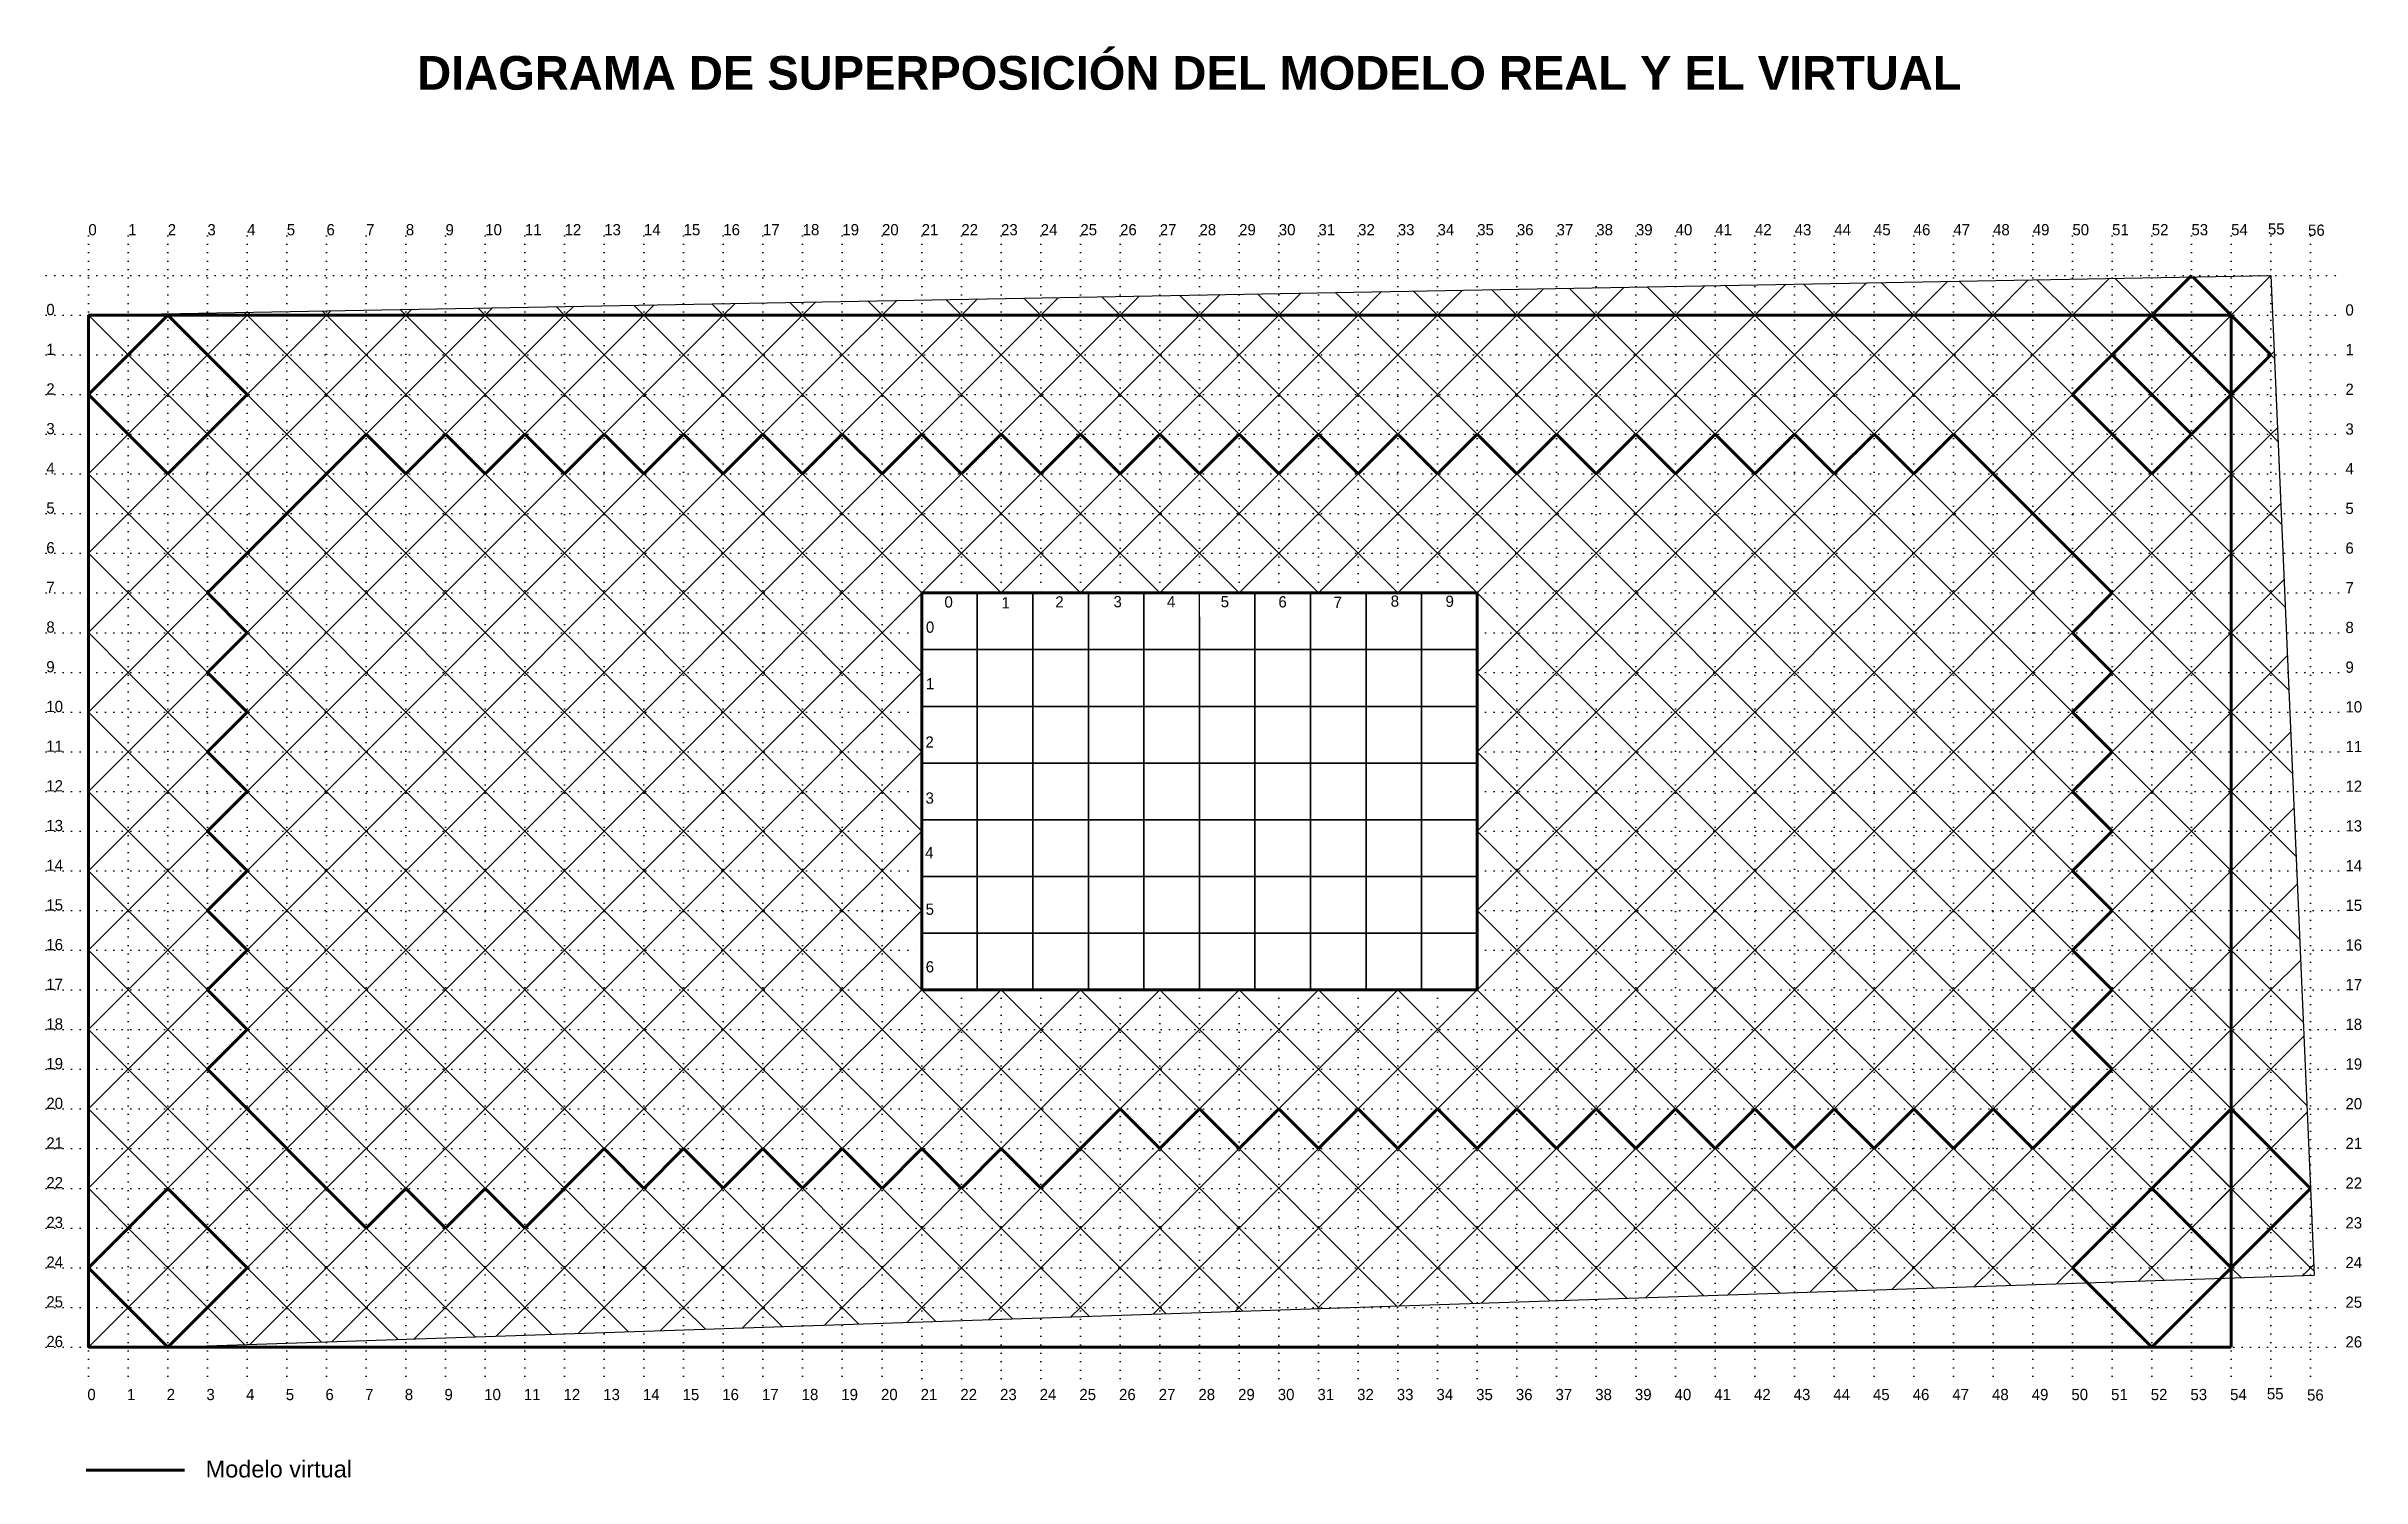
# Paper-space layout 'Layout1 (4)' of a CAD drawing. Header units: millimetres. Extents: x 150 to 8403, y 599 to 5699.
import ezdxf

# ---------------------------------------------------------------- set-up
doc = ezdxf.new("R2010")
doc.units = ezdxf.units.MM
doc.linetypes.add('ACAD_ISO07W100', pattern=[3, 0, -3])

psp = doc.layouts.new('Layout1 (4)')

# ---------------------------------------------------------------- texts
at = {"color": 4, "lineweight": 60, "attachment_point": 1}
for s, insert, char_height, width in [('{\\fArial|b1|i0|c0|p34;\\C7;DIAGRAMA DE SUPERPOSICIÓN DEL MODELO REAL Y EL VIRTUAL}', (1472.4, 5664.2), 120, 5636.44), ('{\\fArial|b0|i0|c0|p34;\\C7;Modelo virtual}', (718.2, 659.5), 60, 966.835)]:
    psp.add_mtext(s, dxfattribs=dict(at, insert=insert, char_height=char_height, width=width))
at = {"char_height": 40, "attachment_point": 1}
for s, insert, width in [('0', (300.5, 5065.4), 90.501), ('1', (441.9, 5065.4), 90.501), ('2', (583.3, 5065.4), 90.501), ('3', (724.7, 5065.4), 90.501), ('4', (866.1, 5065.4), 90.501), ('5', (1007.6, 5065.4), 90.501), ('6', (1149, 5065.4), 90.501), ('7', (1290.4, 5065.4), 90.501), ('8', (1431.8, 5065.4), 90.501), ('9', (1573.3, 5065.4), 90.501), ('10', (1714.7, 5065.4), 90.501), ('11', (1856.1, 5065.4), 90.501), ('12', (1997.5, 5065.4), 90.501), ('13', (2138.9, 5065.4), 90.501), ('14', (2280.4, 5065.4), 90.501), ('15', (2421.8, 5065.4), 90.501), ('16', (2563.2, 5065.4), 90.501), ('17', (2704.6, 5065.4), 90.501), ('18', (2846, 5065.4), 90.501), ('19', (2987.5, 5065.4), 90.501), ('20', (3128.9, 5065.4), 90.501), ('21', (3270.3, 5065.4), 90.501), ('22', (3411.7, 5065.4), 90.501), ('23', (3553.2, 5065.4), 90.501), ('24', (3694.6, 5065.4), 90.501), ('25', (3836, 5065.4), 90.501), ('26', (3977.4, 5065.4), 90.501), ('27', (4118.8, 5065.4), 90.501), ('28', (4260.3, 5065.4), 90.501), ('29', (4401.7, 5065.4), 141.421), ('30', (4543.1, 5065.4), 90.501), ('31', (4684.5, 5065.4), 90.501), ('32', (4825.9, 5065.4), 90.501), ('33', (4967.4, 5065.4), 90.501), ('34', (5108.8, 5065.4), 90.501), ('35', (5250.2, 5065.4), 90.501), ('36', (5391.6, 5065.4), 90.501), ('37', (5533.1, 5065.4), 90.501), ('38', (5674.5, 5065.4), 90.501), ('39', (5815.9, 5065.4), 90.501), ('40', (5957.3, 5065.4), 90.501), ('41', (6098.7, 5065.4), 90.501), ('42', (6240.2, 5065.4), 90.501), ('43', (6381.6, 5065.4), 90.501), ('44', (6523, 5065.4), 90.501), ('45', (6664.4, 5065.4), 90.501), ('46', (6805.8, 5065.4), 90.501), ('47', (6947.3, 5065.4), 90.501), ('48', (7088.7, 5065.4), 90.501), ('49', (7230.1, 5065.4), 90.501), ('50', (7371.5, 5065.4), 90.501), ('51', (7513, 5065.4), 90.501), ('52', (7654.4, 5065.4), 90.501), ('53', (7795.8, 5065.4), 0.0000078), ('54', (7937.2, 5065.4), 90.501), ('55', (8068.2, 5068.2), 90.501), ('56', (8211.4, 5063.8), 90.501), ('0', (150.5, 4780.9), 90.501), ('0', (8344.6, 4779.5), 90.501), ('1', (150.5, 4639.5), 90.501), ('1', (8344.6, 4638.1), 90.501), ('2', (150.5, 4498.1), 90.501), ('2', (8344.6, 4496.7), 90.501), ('3', (150.5, 4356.6), 90.501), ('3', (8344.6, 4355.3), 90.501), ('4', (150.5, 4215.2), 90.501), ('4', (8344.6, 4213.9), 90.501), ('5', (150.5, 4073.8), 90.501), ('5', (8344.6, 4072.4), 90.501), ('6', (150.5, 3932.4), 90.501), ('6', (8344.6, 3931), 90.501), ('7', (150.5, 3791), 90.501), ('0', (3351.5, 3739), 90.501), ('1', (3554.6, 3736), 90.501), ('2', (3746.5, 3739.3), 90.501), ('3', (3953.9, 3740.1), 90.501), ('4', (4144.5, 3740.2), 90.501), ('5', (4336, 3740.1), 90.501), ('6', (4541.7, 3739.4), 90.501), ('7', (4738.4, 3737.5), 90.501), ('8', (4941.9, 3741.9), 90.501), ('9', (5137.4, 3741.4), 90.501), ('7', (8344.6, 3789.6), 90.501), ('8', (150.5, 3649.5), 90.501), ('0', (3285.3, 3649.3), 90.501), ('8', (8344.6, 3648.2), 90.501), ('9', (150.5, 3508.1), 90.501), ('9', (8344.6, 3506.7), 90.501), ('1', (3285.3, 3447.7), 90.501), ('10', (150.5, 3366.7), 90.501), ('10', (8344.6, 3365.3), 90.501), ('11', (150.5, 3225.3), 90.501), ('2', (3283.7, 3239.8), 90.501), ('11', (8344.6, 3223.9), 90.501), ('12', (150.5, 3083.9), 90.501), ('12', (8344.6, 3082.5), 90.501), ('3', (3284.1, 3040.3), 90.501), ('13', (150.5, 2942.4), 90.501), ('13', (8344.6, 2941.1), 90.501), ('4', (3282.4, 2845.4), 90.501), ('14', (150.5, 2801), 90.501), ('14', (8344.6, 2799.6), 90.501), ('15', (150.5, 2659.6), 90.501), ('5', (3284.4, 2644.3), 90.501), ('15', (8344.6, 2658.2), 90.501), ('16', (150.5, 2518.2), 90.501), ('16', (8344.6, 2516.8), 90.501), ('6', (3284.6, 2438.9), 90.501), ('17', (150.5, 2376.7), 90.501), ('17', (8344.6, 2375.4), 90.501), ('18', (150.5, 2235.3), 90.501), ('18', (8344.6, 2234), 90.501), ('19', (150.5, 2093.9), 90.501), ('19', (8344.6, 2092.5), 90.501), ('20', (150.5, 1952.5), 90.501), ('20', (8344.6, 1951.1), 90.501), ('21', (150.5, 1811.1), 90.501), ('21', (8344.6, 1809.7), 90.501), ('22', (150.5, 1669.6), 90.501), ('22', (8344.6, 1668.3), 90.501), ('23', (150.5, 1528.2), 90.501), ('23', (8344.6, 1526.8), 90.501), ('24', (150.5, 1386.8), 90.501), ('24', (8344.6, 1385.4), 90.501), ('25', (150.5, 1245.4), 90.501), ('25', (8344.6, 1244), 90.501), ('26', (150.5, 1104), 90.501), ('26', (8344.6, 1102.6), 90.501), ('0', (296.8, 915), 90.501), ('1', (438.2, 915), 90.501), ('2', (579.6, 915), 90.501), ('3', (721, 915), 90.501), ('4', (862.5, 915), 90.501), ('5', (1003.9, 915), 90.501), ('6', (1145.3, 915), 90.501), ('7', (1286.7, 915), 90.501), ('8', (1428.2, 915), 145.1), ('9', (1569.6, 915), 90.501), ('10', (1711, 915), 90.501), ('11', (1852.4, 915), 90.501), ('12', (1993.8, 915), 90.501), ('13', (2135.3, 915), 90.501), ('14', (2276.7, 915), 90.501), ('15', (2418.1, 915), 90.501), ('16', (2559.5, 915), 90.501), ('17', (2700.9, 915), 90.501), ('18', (2842.4, 915), 90.501), ('19', (2983.8, 915), 90.501), ('20', (3125.2, 915), 90.501), ('21', (3266.6, 915), 90.501), ('22', (3408.1, 915), 90.501), ('23', (3549.5, 915), 90.501), ('24', (3690.9, 915), 90.501), ('25', (3832.3, 915), 90.501), ('26', (3973.7, 915), 90.501), ('27', (4115.2, 915), 90.501), ('28', (4256.6, 915), 90.501), ('29', (4398, 915), 141.421), ('30', (4539.4, 915), 90.501), ('31', (4680.8, 915), 90.501), ('32', (4822.3, 915), 90.501), ('33', (4963.7, 915), 90.501), ('34', (5105.1, 915), 90.501), ('35', (5246.5, 915), 90.501), ('36', (5388, 915), 90.501), ('37', (5529.4, 915), 90.501), ('38', (5670.8, 915), 90.501), ('39', (5812.2, 915), 90.501), ('40', (5953.6, 915), 90.501), ('41', (6095.1, 915), 90.501), ('42', (6236.5, 915), 90.501), ('43', (6377.9, 915), 90.501), ('44', (6519.3, 915), 90.501), ('45', (6660.7, 915), 90.501), ('46', (6802.2, 915), 90.501), ('47', (6943.6, 915), 90.501), ('48', (7085, 915), 90.501), ('49', (7226.4, 915), 90.501), ('50', (7367.9, 915), 90.501), ('51', (7509.3, 915), 90.501), ('52', (7650.7, 915), 90.501), ('53', (7792.1, 915), 0.0000078), ('54', (7933.5, 915), 90.501), ('55', (8064.5, 917.7), 90.501), ('56', (8207.7, 913.3), 90.501)]:
    psp.add_mtext(s, dxfattribs=dict(at, insert=insert, width=width))

# ---------------------------------------------------------------- blocks, each defined once
blk = doc.blocks.new('A$C41CC3310')
blk.add_line((141.4, 282.8), (141.4, 0))
blk.add_lwpolyline([(141.4, 282.8), (0, 141.4), (141.4, 0)])

# ---------------------------------------------------------------- linework, layer by layer
at = {"color": 253, "linetype": 'ACAD_ISO07W100', "ltscale": 10}
for p, q in [((300.5, 5023.8), (300.5, 914)), ((441.9, 5023.8), (441.9, 914)), ((583.3, 5023.8), (583.3, 914)), ((724.7, 5023.8), (724.7, 914)), ((866.1, 5023.8), (866.1, 914)), ((1007.6, 5023.8), (1007.6, 914)), ((1149, 5023.8), (1149, 914)), ((1290.4, 5023.8), (1290.4, 914)), ((1431.8, 5023.8), (1431.8, 914)), ((1573.3, 5023.8), (1573.3, 914)), ((1714.7, 5023.8), (1714.7, 914)), ((1856.1, 5023.8), (1856.1, 914)), ((1997.5, 5023.8), (1997.5, 914)), ((2138.9, 5023.8), (2138.9, 914)), ((2280.4, 5023.8), (2280.4, 914)), ((2421.8, 5023.8), (2421.8, 914)), ((2563.2, 5023.8), (2563.2, 914)), ((2704.6, 5023.8), (2704.6, 914)), ((2846, 5023.8), (2846, 914)), ((2987.5, 5023.8), (2987.5, 914)), ((3128.9, 5023.8), (3128.9, 914)), ((3270.3, 5023.8), (3270.3, 3751)), ((3411.7, 5023.8), (3411.7, 3751)), ((3553.2, 5023.8), (3553.2, 3751)), ((3694.6, 5023.8), (3694.6, 3751)), ((3836, 5023.8), (3836, 3751)), ((3977.4, 5023.8), (3977.4, 3751)), ((4118.8, 5023.8), (4118.8, 3751)), ((4260.3, 5023.8), (4260.3, 3751)), ((4401.7, 5023.8), (4401.7, 3751)), ((4543.1, 5023.8), (4543.1, 3751)), ((4684.5, 5023.8), (4684.5, 3751)), ((4825.9, 5023.8), (4825.9, 3751)), ((4967.4, 5023.8), (4967.4, 3751)), ((5108.8, 5023.8), (5108.8, 3751)), ((5250.2, 5023.8), (5250.2, 3735.3)), ((5391.6, 5023.8), (5391.6, 914)), ((5533.1, 5023.8), (5533.1, 914)), ((5674.5, 5023.8), (5674.5, 914)), ((5815.9, 5023.8), (5815.9, 914)), ((5957.3, 5023.8), (5957.3, 914)), ((6098.7, 5023.8), (6098.7, 914)), ((6240.2, 5023.8), (6240.2, 914)), ((6381.6, 5023.8), (6381.6, 914)), ((6523, 5023.8), (6523, 914)), ((6664.4, 5023.8), (6664.4, 914)), ((6805.8, 5023.8), (6805.8, 914)), ((6947.3, 5023.8), (6947.3, 914)), ((7088.7, 5023.8), (7088.7, 914)), ((7230.1, 5023.8), (7230.1, 914)), ((7371.5, 5023.8), (7371.5, 914)), ((7513, 5023.8), (7513, 914)), ((7654.4, 5023.8), (7654.4, 914)), ((7795.8, 5023.8), (7795.8, 914)), ((7937.2, 5023.8), (7937.2, 914)), ((8078.6, 5023.8), (8078.6, 914)), ((8220.1, 5023.8), (8220.1, 914)), ((150.5, 4882.3), (8361.5, 4882.3)), ((150.5, 4740.9), (8361.5, 4740.9)), ((150.5, 4599.5), (8361.5, 4599.5)), ((150.5, 4458.1), (8361.5, 4458.1)), ((150.5, 4316.6), (8361.5, 4316.6)), ((150.5, 4175.2), (8361.5, 4175.2)), ((150.5, 4033.8), (8361.5, 4033.8)), ((150.5, 3892.4), (8361.5, 3892.4)), ((150.5, 3751), (3270.3, 3751)), ((5250.2, 3751), (8361.5, 3751)), ((150.5, 3609.5), (3270.3, 3609.5)), ((5250.2, 3609.5), (8361.5, 3609.5)), ((150.5, 3468.1), (3270.3, 3468.1)), ((5250.2, 3468.1), (8361.5, 3468.1)), ((150.5, 3326.7), (3270.3, 3326.7)), ((5250.2, 3326.7), (8361.5, 3326.7)), ((150.5, 3185.3), (3270.3, 3185.3)), ((5250.2, 3185.3), (8361.5, 3185.3)), ((150.5, 3043.9), (3270.3, 3043.9)), ((5250.2, 3043.9), (8361.5, 3043.9)), ((150.5, 2902.4), (3270.3, 2902.4)), ((5250.2, 2902.4), (8361.5, 2902.4)), ((150.5, 2761), (3270.3, 2761)), ((5250.2, 2761), (8361.5, 2761)), ((150.5, 2619.6), (3270.3, 2619.6)), ((5250.2, 2619.6), (8361.5, 2619.6)), ((150.5, 2478.2), (3270.3, 2478.2)), ((5250.2, 2478.2), (8361.5, 2478.2)), ((150.5, 2336.7), (3270.3, 2336.7)), ((3270.3, 2336.8), (3270.3, 914)), ((3411.7, 2336.8), (3411.7, 914)), ((3553.2, 2336.8), (3553.2, 914)), ((3694.6, 2336.8), (3694.6, 914)), ((3836, 2336.8), (3836, 914)), ((3977.4, 2336.8), (3977.4, 914)), ((4118.8, 2336.8), (4118.8, 914)), ((4260.3, 2336.8), (4260.3, 914)), ((4401.7, 2336.8), (4401.7, 914)), ((4543.1, 2336.8), (4543.1, 914)), ((4684.5, 2336.8), (4684.5, 914)), ((4825.9, 2336.8), (4825.9, 914)), ((4967.4, 2336.8), (4967.4, 914)), ((5108.8, 2336.8), (5108.8, 914)), ((5250.2, 2336.8), (5250.2, 914)), ((5250.2, 2336.7), (8361.5, 2336.7)), ((150.5, 2195.3), (8361.5, 2195.3)), ((150.5, 2053.9), (8361.5, 2053.9)), ((150.5, 1912.5), (8361.5, 1912.5)), ((150.5, 1771.1), (8361.5, 1771.1)), ((150.5, 1629.6), (8361.5, 1629.6)), ((150.5, 1488.2), (8361.5, 1488.2)), ((150.5, 1346.8), (8361.5, 1346.8)), ((150.5, 1205.4), (8361.5, 1205.4)), ((150.5, 1064), (8361.5, 1064))]:
    psp.add_line(p, q, dxfattribs=at)
for p, q in [((300.5, 4740.9), (8078.6, 4882.3)), ((8078.6, 4882.3), (8220.1, 1629.6)), ((3411.7, 2053.9), (3411.7, 2053.9)), ((8220.1, 1629.6), (8233.6, 1320.5)), ((582.6, 1063.3), (8233.6, 1320.5))]:
    psp.add_line(p, q)
at = {"color": 6, "lineweight": 60}
for p, q in [((7513, 4599.5), (7795.8, 4882.3)), ((7800.9, 4877.3), (8078.7, 4599.5)), ((300.4, 4458.1), (583.3, 4740.9)), ((583.3, 4740.9), (866.1, 4458.1)), ((7795.8, 4316.6), (7513, 4599.5)), ((8078.6, 4599.5), (7795.8, 4316.7)), ((583.3, 4175.3), (300.5, 4458.1)), ((866.1, 4458.1), (583.3, 4175.3)), ((7654.4, 1629.6), (7937.3, 1912.5)), ((7937.3, 1912.5), (8220.1, 1629.6)), ((300.4, 1346.8), (583.3, 1629.6)), ((583.3, 1629.6), (866.1, 1346.8)), ((7937.3, 1346.8), (7654.4, 1629.7)), ((8220.1, 1629.6), (7937.3, 1346.8)), ((583.3, 1064), (300.5, 1346.8)), ((866.1, 1346.8), (583.3, 1064))]:
    psp.add_line(p, q, dxfattribs=at)
at = {"color": 4, "lineweight": 60}
for p, q in [((300.5, 4740.9), (7937.2, 4740.9)), ((300.5, 1064), (300.5, 4740.9)), ((7654.4, 4740.8), (7937.2, 4458.1)), ((7937.2, 4740.9), (7937.2, 1346.9)), ((7371.6, 4458.1), (7512.9, 4599.5)), ((7371.6, 4458.1), (7654.4, 4175.3)), ((7654.4, 4175.3), (7795.8, 4316.6)), ((7654.4, 1629.6), (7371.6, 1346.8)), ((7371.6, 1346.8), (7654.4, 1064)), ((7654.4, 1064), (7937.2, 1346.8)), ((7937.2, 1346.9), (7937.2, 1064)), ((7937.2, 1064), (300.5, 1064)), ((293, 625.2), (642.7, 625.2))]:
    psp.add_line(p, q, dxfattribs=at)
at = {"color": 4, "linetype": 'ACAD_ISO07W100', "lineweight": 20}
for p, q in [((7513, 4599.5), (7654.4, 4740.9)), ((7795.8, 4316.6), (7937.2, 4458.1))]:
    psp.add_line(p, q, dxfattribs=at)
at = {"color": 40, "lineweight": 60}
for p, q in [((1290.4, 4316.7), (1149, 4175.2)), ((1431.8, 4175.3), (1290.4, 4316.7)), ((1573.3, 4316.7), (1431.8, 4175.3)), ((1714.7, 4175.3), (1573.3, 4316.7)), ((1856.1, 4316.7), (1714.7, 4175.3)), ((1997.5, 4175.2), (1856.1, 4316.7)), ((2138.9, 4316.7), (1997.5, 4175.2)), ((2280.4, 4175.2), (2138.9, 4316.7)), ((2421.8, 4316.7), (2280.4, 4175.2)), ((2563.2, 4175.3), (2421.8, 4316.7)), ((2704.6, 4316.7), (2563.2, 4175.3)), ((2846.1, 4175.2), (2704.6, 4316.7)), ((2987.5, 4316.7), (2846.1, 4175.2)), ((3128.9, 4175.2), (2987.5, 4316.7)), ((3270.3, 4316.6), (3128.9, 4175.2)), ((3411.8, 4175.2), (3270.3, 4316.6)), ((3553.2, 4316.7), (3411.8, 4175.2)), ((3694.6, 4175.2), (3553.2, 4316.7)), ((3836, 4316.7), (3694.6, 4175.2)), ((3977.4, 4175.2), (3836, 4316.7)), ((4118.8, 4316.7), (3977.4, 4175.2)), ((4260.3, 4175.2), (4118.8, 4316.7)), ((4401.7, 4316.6), (4260.3, 4175.2)), ((4543.1, 4175.3), (4401.7, 4316.6)), ((4684.5, 4316.7), (4543.1, 4175.3)), ((4826, 4175.2), (4684.5, 4316.7)), ((4967.4, 4316.6), (4826, 4175.2)), ((5108.8, 4175.3), (4967.4, 4316.6)), ((5250.2, 4316.6), (5108.8, 4175.3)), ((5391.6, 4175.3), (5250.2, 4316.6)), ((5533.1, 4316.7), (5391.6, 4175.3)), ((5674.5, 4175.3), (5533.1, 4316.7)), ((5815.9, 4316.7), (5674.5, 4175.3)), ((5957.3, 4175.2), (5815.9, 4316.7)), ((6098.7, 4316.7), (5957.3, 4175.2)), ((6240.2, 4175.3), (6098.7, 4316.7)), ((6381.6, 4316.7), (6240.2, 4175.3)), ((6523, 4175.2), (6381.6, 4316.7)), ((6664.4, 4316.7), (6523, 4175.2)), ((6805.9, 4175.2), (6664.4, 4316.7)), ((6947.3, 4316.7), (6805.9, 4175.2)), ((7513, 3751), (6947.3, 4316.7)), ((1149, 4175.3), (724.8, 3751)), ((724.8, 3751), (866.2, 3609.5)), ((7371.6, 3609.5), (7513, 3751)), ((866.2, 3609.5), (724.8, 3468.1)), ((7512.9, 3468.1), (7371.6, 3609.5)), ((724.8, 3468.1), (866.1, 3326.7)), ((7371.6, 3326.7), (7512.9, 3468.1)), ((866.1, 3326.7), (724.8, 3185.3)), ((7513, 3185.3), (7371.6, 3326.7)), ((724.8, 3185.3), (866.1, 3043.9)), ((7371.6, 3043.9), (7513, 3185.3)), ((866.1, 3043.9), (724.7, 2902.5)), ((7512.9, 2902.4), (7371.6, 3043.9)), ((724.7, 2902.5), (866.1, 2761)), ((7371.6, 2761), (7512.9, 2902.4)), ((866.2, 2761), (724.8, 2619.6)), ((7512.9, 2619.6), (7371.6, 2761)), ((724.8, 2619.6), (866.1, 2478.2)), ((7371.6, 2478.2), (7512.9, 2619.6)), ((866.1, 2478.2), (724.7, 2336.8)), ((7513, 2336.7), (7371.6, 2478.2)), ((724.7, 2336.8), (866.2, 2195.3)), ((7371.6, 2195.3), (7513, 2336.7)), ((866.2, 2195.3), (724.7, 2054)), ((7512.9, 2053.9), (7371.6, 2195.3)), ((724.7, 2053.9), (1290.4, 1488.2)), ((7230.1, 1771.1), (7512.9, 2053.9)), ((3694.6, 1629.7), (3977.4, 1912.5)), ((3977.4, 1912.5), (4118.8, 1771.1)), ((4118.8, 1771.1), (4260.2, 1912.5)), ((4260.2, 1912.5), (4401.7, 1771.1)), ((4401.7, 1771.1), (4543.1, 1912.5)), ((4543.1, 1912.5), (4684.5, 1771.1)), ((4684.5, 1771.1), (4825.9, 1912.5)), ((4825.9, 1912.5), (4967.4, 1771.1)), ((4967.4, 1771.1), (5108.8, 1912.5)), ((5108.8, 1912.5), (5250.2, 1771.1)), ((5250.2, 1771.1), (5391.7, 1912.5)), ((5391.7, 1912.5), (5533.1, 1771.1)), ((5533.1, 1771.1), (5674.4, 1912.5)), ((5674.4, 1912.5), (5815.9, 1771.1)), ((5815.9, 1771.1), (5957.4, 1912.5)), ((5957.4, 1912.5), (6098.7, 1771.1)), ((6098.7, 1771.1), (6240.2, 1912.5)), ((6240.2, 1912.5), (6381.6, 1771.1)), ((6381.6, 1771.1), (6523, 1912.5)), ((6523, 1912.5), (6664.4, 1771.1)), ((6664.4, 1771.1), (6805.8, 1912.5)), ((6805.8, 1912.5), (6947.2, 1771.1)), ((6947.2, 1771.1), (7088.7, 1912.5)), ((7088.7, 1912.5), (7230.1, 1771.1)), ((1856.1, 1488.2), (2138.9, 1771.1)), ((2138.9, 1771.1), (2280.3, 1629.6)), ((2280.3, 1629.6), (2421.8, 1771.1)), ((2421.8, 1771.1), (2563.2, 1629.7)), ((2563.2, 1629.7), (2704.7, 1771.1)), ((2704.7, 1771.1), (2846, 1629.7)), ((2846, 1629.7), (2987.4, 1771.1)), ((2987.4, 1771.1), (3128.9, 1629.6)), ((3128.9, 1629.6), (3270.3, 1771.1)), ((3270.3, 1771.1), (3411.7, 1629.6)), ((3411.7, 1629.6), (3553.1, 1771.1)), ((3553.1, 1771.1), (3694.6, 1629.7)), ((1290.4, 1488.2), (1431.9, 1629.6)), ((1431.9, 1629.6), (1573.3, 1488.2)), ((1573.3, 1488.2), (1714.6, 1629.6)), ((1714.6, 1629.6), (1856.1, 1488.2))]:
    psp.add_line(p, q, dxfattribs=at)
at = {"color": 1, "lineweight": 60}
for p, q in [((3270.3, 3751), (3270.3, 2336.8)), ((5250.2, 3751), (3270.3, 3751)), ((5250.2, 2336.8), (5250.2, 3751)), ((3270.3, 2336.8), (5250.2, 2336.8))]:
    psp.add_line(p, q, dxfattribs=at)
at = {"color": 3, "lineweight": 60}
psp.add_line((2280.3, 1629.6), (2280.3, 1629.6), dxfattribs=at)
at = {"color": 4, "lineweight": 20, "ltscale": 5}
psp.add_line((7654.4, 1629.7), (7937.3, 1346.8), dxfattribs=at)
for points in [[(724.7, 4882.3), (724.7, 4882.3)], [(1007.6, 4882.3), (1007.5, 4882.3)], [(1573.3, 4882.3), (1573.3, 4882.3)], [(2704.7, 4882.3), (2704.6, 4882.3)], [(3270.3, 4882.3), (3270.3, 4882.3)], [(4118.8, 4882.3), (4118.8, 4882.3)], [(4401.7, 4882.4), (4401.7, 4882.4)], [(4967.4, 4882.4), (4967.4, 4882.4)], [(5533.1, 4882.3), (5533.1, 4882.3)], [(5815.9, 4882.3), (5815.9, 4882.3)], [(7502.5, 4871.9), (7371.6, 4740.9), (7513, 4599.5), (7654.4, 4740.9), (7523.1, 4872.2)], [(7513, 4882.3), (7513, 4882.3)], [(7790.6, 4877.1), (7654.4, 4740.9), (7795.8, 4599.5), (7937.2, 4740.9), (7800.9, 4877.3)], [(7795.8, 4882.3), (7795.8, 4882.3)], [(8078.7, 4882.3), (7937.2, 4740.9), (8078.7, 4599.5), (8090.3, 4611.1)], [(2605.1, 4782.8), (2563.2, 4740.9), (2704.7, 4599.5), (2846.1, 4740.9), (2800.6, 4786.4)], [(2893.2, 4788.1), (2846, 4740.9), (2987.5, 4599.5), (3128.9, 4740.9), (3078.4, 4791.4)], [(3181.3, 4793.3), (3128.9, 4740.9), (3270.3, 4599.5), (3411.8, 4740.9), (3356.2, 4796.5)], [(3469.3, 4798.5), (3411.7, 4740.9), (3553.2, 4599.5), (3694.6, 4740.9), (3634, 4801.5)], [(3757.4, 4803.8), (3694.6, 4740.9), (3836, 4599.5), (3977.4, 4740.9), (3911.8, 4806.6)], [(4045.5, 4809), (3977.4, 4740.9), (4118.8, 4599.5), (4260.2, 4740.9), (4189.5, 4811.6)], [(4333.6, 4814.2), (4260.3, 4740.9), (4401.7, 4599.5), (4543.1, 4740.9), (4467.4, 4816.7)], [(4621.6, 4819.5), (4543.1, 4740.9), (4684.5, 4599.5), (4825.9, 4740.9), (4745.2, 4821.7)], [(4909.7, 4824.7), (4825.9, 4740.9), (4967.4, 4599.5), (5108.8, 4740.9), (5022.9, 4826.8)], [(5197.8, 4830), (5108.8, 4740.9), (5250.2, 4599.5), (5391.6, 4740.9), (5300.7, 4831.8)], [(5485.9, 4835.2), (5391.7, 4740.9), (5533.1, 4599.5), (5674.5, 4740.9), (5578.5, 4836.9)], [(5774, 4840.4), (5674.5, 4740.9), (5815.9, 4599.5), (5957.3, 4740.9), (5856.3, 4841.9)], [(6062, 4845.7), (5957.3, 4740.9), (6098.7, 4599.5), (6240.2, 4740.9), (6134.1, 4847)], [(6350.1, 4850.9), (6240.2, 4740.9), (6381.6, 4599.5), (6523, 4740.9), (6411.9, 4852)], [(6638.2, 4856.1), (6523, 4740.9), (6664.4, 4599.5), (6805.8, 4740.9), (6689.7, 4857.1)], [(6926.3, 4861.4), (6805.8, 4740.9), (6947.3, 4599.5), (7088.7, 4740.9), (6967.5, 4862.1)], [(7214.4, 4866.6), (7088.7, 4740.9), (7230.1, 4599.5), (7371.5, 4740.9), (7245.3, 4867.2)], [(300.5, 4740.9), (441.9, 4599.5), (583.3, 4740.9), (578.3, 4746)], [(588.5, 4746.1), (583.3, 4740.9), (724.7, 4599.5), (866.1, 4740.9), (856, 4751)], [(876.6, 4751.4), (866.1, 4740.9), (1007.5, 4599.5), (1149, 4740.9), (1133.8, 4756.1)], [(1164.7, 4756.6), (1149, 4740.9), (1290.4, 4599.5), (1431.8, 4740.9), (1411.7, 4761.1)], [(1452.8, 4761.9), (1431.9, 4740.9), (1573.3, 4599.5), (1714.7, 4740.9), (1689.4, 4766.2)], [(1740.8, 4767.1), (1714.7, 4740.9), (1856.1, 4599.5), (1997.5, 4740.9), (1967.2, 4771.2)], [(2028.9, 4772.3), (1997.5, 4740.9), (2138.9, 4599.5), (2280.4, 4740.9), (2245, 4776.3)], [(2317, 4777.6), (2280.4, 4740.9), (2421.8, 4599.5), (2563.2, 4740.9), (2522.8, 4781.3)], [(8091.4, 4586.8), (8078.6, 4599.5), (7937.2, 4458.1), (8078.6, 4316.6), (8102, 4340)], [(8104.1, 4291.2), (8078.7, 4316.6), (7937.2, 4175.2), (8078.7, 4033.8), (8113.7, 4068.9)], [(8116.9, 3995.6), (8078.6, 4033.8), (7937.2, 3892.4), (8078.6, 3751), (8125.4, 3797.8)], [(4260.3, 3666.3), (4260.3, 3549), (4062.3, 3549), (4062.3, 3751), (4260.3, 3751), (4260.3, 3751)], [(8129.6, 3700), (8078.6, 3751), (7937.2, 3609.5), (8078.6, 3468.1), (8137.1, 3526.6)], [(8142.4, 3404.4), (8078.6, 3468.1), (7937.2, 3326.7), (8078.6, 3185.3), (8148.8, 3255.5)], [(8155.1, 3108.8), (8078.7, 3185.3), (7937.2, 3043.9), (8078.7, 2902.5), (8160.5, 2984.3)], [(8167.9, 2813.2), (8078.6, 2902.4), (7937.2, 2761), (8078.6, 2619.6), (8172.2, 2713.2)], [(8180.7, 2517.6), (8078.7, 2619.6), (7937.2, 2478.2), (8078.7, 2336.8), (8183.9, 2442)], [(8193.4, 2222), (8078.6, 2336.7), (7937.2, 2195.3), (8078.6, 2053.9), (8195.6, 2170.9)], [(8206.2, 1926.4), (8078.7, 2053.9), (7937.3, 1912.5), (8078.7, 1771.1), (8207.3, 1899.7)], [(8220.1, 1629.6), (8078.7, 1488.2), (8220.1, 1346.8), (8230.7, 1357.4)], [(7899.6, 1309.2), (7937.2, 1346.8), (7795.8, 1488.3), (7654.4, 1346.8), (7698.7, 1302.5)], [(8192.4, 1319.1), (8220.1, 1346.8), (8078.7, 1488.2), (7937.3, 1346.8), (7972.4, 1311.7)], [(875.3, 1073.2), (1007.6, 1205.4), (866.1, 1346.8), (724.7, 1205.4), (857.6, 1072.6)], [(1168, 1083), (1290.4, 1205.4), (1149, 1346.8), (1007.6, 1205.4), (1131.2, 1081.8)], [(1460.7, 1092.8), (1573.3, 1205.4), (1431.8, 1346.8), (1290.4, 1205.4), (1404.9, 1091)], [(1753.4, 1102.7), (1856.1, 1205.4), (1714.7, 1346.8), (1573.3, 1205.4), (1678.5, 1100.2)], [(2046, 1112.5), (2138.9, 1205.4), (1997.5, 1346.8), (1856.1, 1205.4), (1952.2, 1109.3)], [(2338.7, 1122.3), (2421.8, 1205.4), (2280.4, 1346.8), (2138.9, 1205.4), (2225.8, 1118.5)], [(2631.4, 1132.2), (2704.6, 1205.4), (2563.2, 1346.8), (2421.8, 1205.4), (2499.4, 1127.7)], [(2924.1, 1142), (2987.5, 1205.4), (2846, 1346.8), (2704.6, 1205.4), (2773.1, 1136.9)], [(3216.8, 1151.9), (3270.3, 1205.4), (3128.9, 1346.8), (2987.5, 1205.4), (3046.7, 1146.1)], [(3509.4, 1161.7), (3553.2, 1205.4), (3411.7, 1346.8), (3270.3, 1205.4), (3320.4, 1155.3)], [(3802.1, 1171.5), (3836, 1205.4), (3694.6, 1346.8), (3553.2, 1205.4), (3594, 1164.5)], [(4094.8, 1181.4), (4118.8, 1205.4), (3977.4, 1346.8), (3836, 1205.4), (3867.7, 1173.7)], [(4387.5, 1191.2), (4401.7, 1205.4), (4260.3, 1346.8), (4118.8, 1205.4), (4141.3, 1182.9)], [(4680.1, 1201), (4684.5, 1205.4), (4543.1, 1346.8), (4401.7, 1205.4), (4415, 1192.1)], [(4962.3, 1210.5), (4825.9, 1346.8), (4684.5, 1205.4), (4688.6, 1201.3)], [(5235.9, 1219.7), (5108.8, 1346.8), (4972.8, 1210.9)], [(5509.6, 1228.9), (5391.6, 1346.8), (5265.5, 1220.7)], [(5783.2, 1238.1), (5674.5, 1346.8), (5558.2, 1230.5)], [(6056.9, 1247.3), (5957.3, 1346.8), (5850.9, 1240.4)], [(6330.5, 1256.5), (6240.2, 1346.8), (6143.5, 1250.2)], [(6604.2, 1265.7), (6523, 1346.8), (6436.2, 1260)], [(6877.8, 1274.9), (6805.9, 1346.8), (6728.9, 1269.9)], [(7151.5, 1284.1), (7088.7, 1346.8), (7021.6, 1279.7)], [(7425.1, 1293.3), (7371.5, 1346.8), (7314.3, 1289.6)], [(7698.7, 1302.5), (7654.4, 1346.8), (7606.9, 1299.4)], [(8231.7, 1335.2), (8220.1, 1346.8), (8192.4, 1319.1)], [(8192.4, 1319.1), (8197.9, 1324.6)], [(582.6, 1063.3), (583.3, 1064), (441.9, 1205.4), (300.4, 1064), (582.6, 1063.3)], [(4967.3, 1205.4), (4967.4, 1205.4)], [(4967.4, 1205.4), (4967.4, 1205.4), (4967.4, 1205.4)], [(5250.2, 1205.4), (5250.3, 1205.4)], [(5250.2, 1205.4), (5250.2, 1205.4)], [(5533, 1205.4), (5533.1, 1205.4), (5533.1, 1205.4)], [(5533.1, 1205.4), (5533.1, 1205.4)], [(5815.9, 1205.4), (5815.9, 1205.4), (5815.9, 1205.4)], [(5815.9, 1205.4), (5815.9, 1205.4), (5815.9, 1205.4)], [(6098.7, 1205.4), (6098.7, 1205.4), (6098.7, 1205.4)], [(6098.7, 1205.4), (6098.8, 1205.4)], [(6381.6, 1205.4), (6381.6, 1205.4), (6381.6, 1205.4)], [(6381.6, 1205.4), (6381.6, 1205.4)], [(6664.4, 1205.4), (6664.5, 1205.4)], [(6664.4, 1205.4), (6664.4, 1205.4), (6664.4, 1205.4)], [(6947.2, 1205.4), (6947.3, 1205.4), (6947.3, 1205.4)], [(6947.3, 1205.4), (6947.3, 1205.4)], [(7230.1, 1205.4), (7230.1, 1205.4), (7230.1, 1205.4)], [(7230.1, 1205.4), (7230.2, 1205.4)], [(7512.9, 1205.4), (7513, 1205.4), (7513, 1205.4)], [(7513, 1205.4), (7513, 1205.4)], [(7795.8, 1205.4), (7795.8, 1205.4), (7795.8, 1205.4)], [(7795.8, 1205.4), (7795.8, 1205.4)], [(1149, 1064), (1149, 1064)], [(1431.8, 1064), (1431.8, 1064)], [(1714.7, 1064), (1714.7, 1064)], [(1997.5, 1064), (1997.5, 1064)], [(2280.4, 1064), (2280.4, 1064)], [(2563.2, 1064), (2563.2, 1064)], [(2846, 1064), (2846, 1064)], [(3128.9, 1064), (3128.9, 1064)], [(3411.7, 1064), (3411.7, 1064)], [(3694.6, 1064), (3694.6, 1064)], [(3977.4, 1064), (3977.4, 1064)], [(4260.3, 1064), (4260.3, 1064)], [(4543.1, 1064), (4543.1, 1064)], [(4825.9, 1064), (4825.9, 1064)], [(5108.8, 1064), (5108.8, 1064)], [(5391.6, 1064), (5391.6, 1064)], [(5674.5, 1064), (5674.5, 1064)], [(6240.2, 1064), (6240.2, 1064)], [(6523, 1064), (6523, 1064)], [(6805.8, 1064), (6805.9, 1064)], [(7088.7, 1064), (7088.7, 1064)], [(7371.5, 1064), (7371.5, 1064)], [(441.9, 922.5), (441.9, 922.6)]]:
    psp.add_lwpolyline(points)
for points in [[(583.3, 4740.9), (441.9, 4599.5), (583.3, 4458.1), (724.7, 4599.5)], [(866.1, 4740.9), (724.7, 4599.5), (866.1, 4458.1), (1007.6, 4599.5)], [(1149, 4740.9), (1007.6, 4599.5), (1149, 4458.1), (1290.4, 4599.5)], [(1431.8, 4740.9), (1290.4, 4599.5), (1431.8, 4458.1), (1573.3, 4599.5)], [(1714.7, 4740.9), (1573.3, 4599.5), (1714.7, 4458.1), (1856.1, 4599.5)], [(1997.5, 4740.9), (1856.1, 4599.5), (1997.5, 4458.1), (2138.9, 4599.5)], [(2280.4, 4740.9), (2138.9, 4599.5), (2280.4, 4458.1), (2421.8, 4599.5)], [(2563.2, 4740.9), (2421.8, 4599.5), (2563.2, 4458.1), (2704.6, 4599.5)], [(2846, 4740.9), (2704.6, 4599.5), (2846, 4458.1), (2987.5, 4599.5)], [(3128.9, 4740.9), (2987.5, 4599.5), (3128.9, 4458.1), (3270.3, 4599.5)], [(3411.7, 4740.9), (3270.3, 4599.5), (3411.7, 4458.1), (3553.2, 4599.5)], [(3694.6, 4740.9), (3553.2, 4599.5), (3694.6, 4458.1), (3836, 4599.5)], [(3977.4, 4740.9), (3836, 4599.5), (3977.4, 4458.1), (4118.8, 4599.5)], [(4260.3, 4740.9), (4118.8, 4599.5), (4260.3, 4458.1), (4401.7, 4599.5)], [(4543.1, 4740.9), (4401.7, 4599.5), (4543.1, 4458.1), (4684.5, 4599.5)], [(4825.9, 4740.9), (4684.5, 4599.5), (4825.9, 4458.1), (4967.4, 4599.5)], [(5108.8, 4740.9), (4967.4, 4599.5), (5108.8, 4458.1), (5250.2, 4599.5)], [(5391.6, 4740.9), (5250.2, 4599.5), (5391.6, 4458.1), (5533.1, 4599.5)], [(5674.5, 4740.9), (5533.1, 4599.5), (5674.5, 4458.1), (5815.9, 4599.5)], [(5957.3, 4740.9), (5815.9, 4599.5), (5957.3, 4458.1), (6098.7, 4599.5)], [(6240.2, 4740.9), (6098.7, 4599.5), (6240.2, 4458.1), (6381.6, 4599.5)], [(6523, 4740.9), (6381.6, 4599.5), (6523, 4458.1), (6664.4, 4599.5)], [(6805.8, 4740.9), (6664.4, 4599.5), (6805.8, 4458.1), (6947.3, 4599.5)], [(7088.7, 4740.9), (6947.3, 4599.5), (7088.7, 4458.1), (7230.1, 4599.5)], [(7371.5, 4740.9), (7230.1, 4599.5), (7371.5, 4458.1), (7512.9, 4599.5)], [(7654.4, 4740.9), (7512.9, 4599.5), (7654.4, 4458.1), (7795.8, 4599.5)], [(7937.2, 4740.9), (7795.8, 4599.5), (7937.2, 4458.1), (8078.6, 4599.5)], [(441.9, 4599.5), (300.5, 4458.1), (441.9, 4316.7), (583.3, 4458.1)], [(724.7, 4599.5), (583.3, 4458.1), (724.7, 4316.7), (866.1, 4458.1)], [(1007.6, 4599.5), (866.1, 4458.1), (1007.6, 4316.7), (1149, 4458.1)], [(1290.4, 4599.5), (1149, 4458.1), (1290.4, 4316.7), (1431.8, 4458.1)], [(1573.3, 4599.5), (1431.8, 4458.1), (1573.3, 4316.7), (1714.7, 4458.1)], [(1856.1, 4599.5), (1714.7, 4458.1), (1856.1, 4316.7), (1997.5, 4458.1)], [(2138.9, 4599.5), (1997.5, 4458.1), (2138.9, 4316.7), (2280.4, 4458.1)], [(2421.8, 4599.5), (2280.4, 4458.1), (2421.8, 4316.7), (2563.2, 4458.1)], [(2704.6, 4599.5), (2563.2, 4458.1), (2704.6, 4316.7), (2846, 4458.1)], [(2987.5, 4599.5), (2846, 4458.1), (2987.5, 4316.7), (3128.9, 4458.1)], [(3270.3, 4599.5), (3128.9, 4458.1), (3270.3, 4316.7), (3411.7, 4458.1)], [(4684.5, 4599.5), (4543.1, 4458.1), (4684.5, 4316.7), (4825.9, 4458.1)], [(7795.8, 4599.5), (7654.4, 4458.1), (7795.8, 4316.7), (7937.2, 4458.1)], [(3411.7, 4458.1), (3270.3, 4316.7), (3411.7, 4175.3), (3553.2, 4316.7)], [(3694.6, 4458.1), (3553.2, 4316.7), (3694.6, 4175.3), (3836, 4316.7)], [(3977.4, 4458.1), (3836, 4316.7), (3977.4, 4175.3), (4118.8, 4316.7)], [(4260.3, 4458.1), (4118.8, 4316.7), (4260.3, 4175.3), (4401.7, 4316.7)], [(4543.1, 4458.1), (4401.7, 4316.7), (4543.1, 4175.3), (4684.5, 4316.7)], [(4825.9, 4458.1), (4684.5, 4316.7), (4825.9, 4175.3), (4967.4, 4316.7)], [(5108.8, 4458.1), (4967.4, 4316.7), (5108.8, 4175.3), (5250.2, 4316.7)], [(5391.6, 4458.1), (5250.2, 4316.7), (5391.6, 4175.3), (5533.1, 4316.7)], [(5674.5, 4458.1), (5533.1, 4316.7), (5674.5, 4175.3), (5815.9, 4316.7)], [(5957.3, 4458.1), (5815.9, 4316.7), (5957.3, 4175.3), (6098.7, 4316.7)], [(6240.2, 4458.1), (6098.7, 4316.7), (6240.2, 4175.3), (6381.6, 4316.7)], [(6523, 4458.1), (6381.6, 4316.7), (6523, 4175.3), (6664.4, 4316.7)], [(6805.8, 4458.1), (6664.4, 4316.7), (6805.8, 4175.3), (6947.3, 4316.7)], [(7088.7, 4458.1), (6947.3, 4316.7), (7088.7, 4175.3), (7230.1, 4316.7)], [(7371.5, 4458.1), (7230.1, 4316.7), (7371.5, 4175.3), (7512.9, 4316.7)], [(7654.4, 4458.1), (7512.9, 4316.7), (7654.4, 4175.3), (7795.8, 4316.7)], [(7937.2, 4458.1), (7795.8, 4316.6), (7937.2, 4175.2), (8078.7, 4316.6)], [(441.9, 4316.7), (300.5, 4175.3), (441.9, 4033.8), (583.3, 4175.3)], [(724.7, 4316.7), (583.3, 4175.3), (724.7, 4033.8), (866.1, 4175.3)], [(1007.6, 4316.7), (866.1, 4175.3), (1007.6, 4033.8), (1149, 4175.3)], [(1290.4, 4316.7), (1149, 4175.3), (1290.4, 4033.8), (1431.8, 4175.3)], [(1573.3, 4316.7), (1431.8, 4175.3), (1573.3, 4033.8), (1714.7, 4175.3)], [(1856.1, 4316.7), (1714.7, 4175.3), (1856.1, 4033.8), (1997.5, 4175.3)], [(2138.9, 4316.7), (1997.5, 4175.3), (2138.9, 4033.8), (2280.4, 4175.3)], [(2421.8, 4316.7), (2280.4, 4175.3), (2421.8, 4033.8), (2563.2, 4175.3)], [(2704.6, 4316.7), (2563.2, 4175.3), (2704.6, 4033.8), (2846, 4175.3)], [(2987.5, 4316.7), (2846, 4175.3), (2987.5, 4033.8), (3128.9, 4175.3)], [(3270.3, 4316.7), (3128.9, 4175.3), (3270.3, 4033.8), (3411.7, 4175.3)], [(7795.8, 4316.7), (7654.4, 4175.3), (7795.8, 4033.8), (7937.2, 4175.3)], [(3411.7, 4175.3), (3270.3, 4033.8), (3411.7, 3892.4), (3553.2, 4033.8)], [(3694.6, 4175.3), (3553.2, 4033.8), (3694.6, 3892.4), (3836, 4033.8)], [(3977.4, 4175.3), (3836, 4033.8), (3977.4, 3892.4), (4118.8, 4033.8)], [(4260.3, 4175.3), (4118.8, 4033.8), (4260.3, 3892.4), (4401.7, 4033.8)], [(4543.1, 4175.3), (4401.7, 4033.8), (4543.1, 3892.4), (4684.5, 4033.8)], [(4825.9, 4175.3), (4684.5, 4033.8), (4825.9, 3892.4), (4967.4, 4033.8)], [(5108.8, 4175.3), (4967.4, 4033.8), (5108.8, 3892.4), (5250.2, 4033.8)], [(5391.6, 4175.3), (5250.2, 4033.8), (5391.6, 3892.4), (5533.1, 4033.8)], [(5674.5, 4175.3), (5533.1, 4033.8), (5674.5, 3892.4), (5815.9, 4033.8)], [(5957.3, 4175.3), (5815.9, 4033.8), (5957.3, 3892.4), (6098.7, 4033.8)], [(6240.2, 4175.3), (6098.7, 4033.8), (6240.2, 3892.4), (6381.6, 4033.8)], [(6523, 4175.3), (6381.6, 4033.8), (6523, 3892.4), (6664.4, 4033.8)], [(6805.8, 4175.3), (6664.4, 4033.8), (6805.8, 3892.4), (6947.3, 4033.8)], [(7088.7, 4175.3), (6947.3, 4033.8), (7088.7, 3892.4), (7230.1, 4033.8)], [(7371.5, 4175.3), (7230.1, 4033.8), (7371.5, 3892.4), (7512.9, 4033.8)], [(7654.4, 4175.3), (7512.9, 4033.8), (7654.4, 3892.4), (7795.8, 4033.8)], [(441.9, 4033.8), (300.5, 3892.4), (441.9, 3751), (583.3, 3892.4)], [(724.7, 4033.8), (583.3, 3892.4), (724.7, 3751), (866.1, 3892.4)], [(1007.6, 4033.8), (866.1, 3892.4), (1007.6, 3751), (1149, 3892.4)], [(1290.4, 4033.8), (1149, 3892.4), (1290.4, 3751), (1431.8, 3892.4)], [(1573.3, 4033.8), (1431.8, 3892.4), (1573.3, 3751), (1714.7, 3892.4)], [(1856.1, 4033.8), (1714.7, 3892.4), (1856.1, 3751), (1997.5, 3892.4)], [(2138.9, 4033.8), (1997.5, 3892.4), (2138.9, 3751), (2280.4, 3892.4)], [(2421.8, 4033.8), (2280.4, 3892.4), (2421.8, 3751), (2563.2, 3892.4)], [(2704.6, 4033.8), (2563.2, 3892.4), (2704.6, 3751), (2846, 3892.4)], [(2987.5, 4033.8), (2846, 3892.4), (2987.5, 3751), (3128.9, 3892.4)], [(3270.3, 4033.8), (3128.9, 3892.4), (3270.3, 3751), (3411.7, 3892.4)], [(3553.2, 4033.8), (3411.7, 3892.4), (3553.2, 3751), (3694.6, 3892.4)], [(3836, 4033.8), (3694.6, 3892.4), (3836, 3751), (3977.4, 3892.4)], [(4118.8, 4033.8), (3977.4, 3892.4), (4118.8, 3751), (4260.3, 3892.4)], [(4401.7, 4033.8), (4260.3, 3892.4), (4401.7, 3751), (4543.1, 3892.4)], [(4684.5, 4033.8), (4543.1, 3892.4), (4684.5, 3751), (4825.9, 3892.4)], [(4967.4, 4033.8), (4825.9, 3892.4), (4967.4, 3751), (5108.8, 3892.4)], [(7795.8, 4033.8), (7654.4, 3892.4), (7795.8, 3751), (7937.2, 3892.4)], [(5391.6, 3892.4), (5250.2, 3751), (5391.6, 3609.6), (5533.1, 3751)], [(5674.5, 3892.4), (5533.1, 3751), (5674.5, 3609.6), (5815.9, 3751)], [(5957.3, 3892.4), (5815.9, 3751), (5957.3, 3609.6), (6098.7, 3751)], [(6240.2, 3892.4), (6098.7, 3751), (6240.2, 3609.6), (6381.6, 3751)], [(6523, 3892.4), (6381.6, 3751), (6523, 3609.6), (6664.4, 3751)], [(6805.8, 3892.4), (6664.4, 3751), (6805.8, 3609.6), (6947.3, 3751)], [(7088.7, 3892.4), (6947.3, 3751), (7088.7, 3609.6), (7230.1, 3751)], [(7371.5, 3892.4), (7230.1, 3751), (7371.5, 3609.6), (7512.9, 3751)], [(7654.4, 3892.4), (7512.9, 3751), (7654.4, 3609.6), (7795.8, 3751)], [(441.9, 3751), (300.5, 3609.6), (441.9, 3468.1), (583.3, 3609.6)], [(724.7, 3751), (583.3, 3609.6), (724.7, 3468.1), (866.1, 3609.6)], [(1007.6, 3751), (866.1, 3609.6), (1007.6, 3468.1), (1149, 3609.6)], [(1290.4, 3751), (1149, 3609.6), (1290.4, 3468.1), (1431.8, 3609.6)], [(1573.3, 3751), (1431.8, 3609.6), (1573.3, 3468.1), (1714.7, 3609.6)], [(1856.1, 3751), (1714.7, 3609.6), (1856.1, 3468.1), (1997.5, 3609.6)], [(2138.9, 3751), (1997.5, 3609.6), (2138.9, 3468.1), (2280.4, 3609.6)], [(2421.8, 3751), (2280.4, 3609.6), (2421.8, 3468.1), (2563.2, 3609.6)], [(2704.6, 3751), (2563.2, 3609.6), (2704.6, 3468.1), (2846, 3609.6)], [(2987.5, 3751), (2846, 3609.6), (2987.5, 3468.1), (3128.9, 3609.6)], [(3270.3, 3751), (3468.3, 3751), (3468.3, 3549), (3270.3, 3549)], [(3468.3, 3751), (3666.3, 3751), (3666.3, 3549), (3468.3, 3549)], [(3666.3, 3751), (3864.3, 3751), (3864.3, 3549), (3666.3, 3549)], [(3864.3, 3751), (4062.3, 3751), (4062.3, 3549), (3864.3, 3549)], [(4260.3, 3751), (4458.2, 3751), (4458.2, 3549), (4260.3, 3549)], [(4458.2, 3751), (4656.2, 3751), (4656.2, 3549), (4458.2, 3549)], [(4656.2, 3751), (4854.2, 3751), (4854.2, 3549), (4656.2, 3549)], [(4854.2, 3751), (5052.2, 3751), (5052.2, 3549), (4854.2, 3549)], [(5052.2, 3751), (5250.2, 3751), (5250.2, 3549), (5052.2, 3549)], [(7795.8, 3751), (7654.4, 3609.6), (7795.8, 3468.1), (7937.2, 3609.6)], [(3270.3, 3549), (3468.3, 3549), (3468.3, 3346.9), (3270.3, 3346.9)], [(3468.3, 3549), (3666.3, 3549), (3666.3, 3346.9), (3468.3, 3346.9)], [(3666.3, 3549), (3864.3, 3549), (3864.3, 3346.9), (3666.3, 3346.9)], [(3864.3, 3549), (4062.3, 3549), (4062.3, 3346.9), (3864.3, 3346.9)], [(4062.3, 3549), (4260.3, 3549), (4260.3, 3346.9), (4062.3, 3346.9)], [(4260.3, 3549), (4458.2, 3549), (4458.2, 3346.9), (4260.3, 3346.9)], [(4458.2, 3549), (4656.2, 3549), (4656.2, 3346.9), (4458.2, 3346.9)], [(4656.2, 3549), (4854.2, 3549), (4854.2, 3346.9), (4656.2, 3346.9)], [(4854.2, 3549), (5052.2, 3549), (5052.2, 3346.9), (4854.2, 3346.9)], [(5052.2, 3549), (5250.2, 3549), (5250.2, 3346.9), (5052.2, 3346.9)], [(5391.6, 3609.6), (5250.2, 3468.1), (5391.6, 3326.7), (5533.1, 3468.1)], [(5674.5, 3609.6), (5533.1, 3468.1), (5674.5, 3326.7), (5815.9, 3468.1)], [(5957.3, 3609.6), (5815.9, 3468.1), (5957.3, 3326.7), (6098.7, 3468.1)], [(6240.2, 3609.6), (6098.7, 3468.1), (6240.2, 3326.7), (6381.6, 3468.1)], [(6523, 3609.6), (6381.6, 3468.1), (6523, 3326.7), (6664.4, 3468.1)], [(6805.8, 3609.6), (6664.4, 3468.1), (6805.8, 3326.7), (6947.3, 3468.1)], [(7088.7, 3609.6), (6947.3, 3468.1), (7088.7, 3326.7), (7230.1, 3468.1)], [(7371.5, 3609.6), (7230.1, 3468.1), (7371.5, 3326.7), (7512.9, 3468.1)], [(7654.4, 3609.6), (7512.9, 3468.1), (7654.4, 3326.7), (7795.8, 3468.1)], [(441.9, 3468.1), (300.5, 3326.7), (441.9, 3185.3), (583.3, 3326.7)], [(724.7, 3468.1), (583.3, 3326.7), (724.7, 3185.3), (866.1, 3326.7)], [(1007.6, 3468.1), (866.1, 3326.7), (1007.6, 3185.3), (1149, 3326.7)], [(1290.4, 3468.1), (1149, 3326.7), (1290.4, 3185.3), (1431.8, 3326.7)], [(1573.3, 3468.1), (1431.8, 3326.7), (1573.3, 3185.3), (1714.7, 3326.7)], [(1856.1, 3468.1), (1714.7, 3326.7), (1856.1, 3185.3), (1997.5, 3326.7)], [(2138.9, 3468.1), (1997.5, 3326.7), (2138.9, 3185.3), (2280.4, 3326.7)], [(2421.8, 3468.1), (2280.4, 3326.7), (2421.8, 3185.3), (2563.2, 3326.7)], [(2704.6, 3468.1), (2563.2, 3326.7), (2704.6, 3185.3), (2846, 3326.7)], [(2987.5, 3468.1), (2846, 3326.7), (2987.5, 3185.3), (3128.9, 3326.7)], [(7795.8, 3468.1), (7654.4, 3326.7), (7795.8, 3185.3), (7937.2, 3326.7)], [(3270.3, 3346.9), (3468.3, 3346.9), (3468.3, 3144.9), (3270.3, 3144.9)], [(3468.3, 3346.9), (3666.3, 3346.9), (3666.3, 3144.9), (3468.3, 3144.9)], [(3666.3, 3346.9), (3864.3, 3346.9), (3864.3, 3144.9), (3666.3, 3144.9)], [(3864.3, 3346.9), (4062.3, 3346.9), (4062.3, 3144.9), (3864.3, 3144.9)], [(4062.3, 3346.9), (4260.3, 3346.9), (4260.3, 3144.9), (4062.3, 3144.9)], [(4260.3, 3346.9), (4458.2, 3346.9), (4458.2, 3144.9), (4260.3, 3144.9)], [(4458.2, 3346.9), (4656.2, 3346.9), (4656.2, 3144.9), (4458.2, 3144.9)], [(4656.2, 3346.9), (4854.2, 3346.9), (4854.2, 3144.9), (4656.2, 3144.9)], [(4854.2, 3346.9), (5052.2, 3346.9), (5052.2, 3144.9), (4854.2, 3144.9)], [(5052.2, 3346.9), (5250.2, 3346.9), (5250.2, 3144.9), (5052.2, 3144.9)], [(5391.6, 3326.7), (5250.2, 3185.3), (5391.6, 3043.9), (5533.1, 3185.3)], [(5674.5, 3326.7), (5533.1, 3185.3), (5674.5, 3043.9), (5815.9, 3185.3)], [(5957.3, 3326.7), (5815.9, 3185.3), (5957.3, 3043.9), (6098.7, 3185.3)], [(6240.2, 3326.7), (6098.7, 3185.3), (6240.2, 3043.9), (6381.6, 3185.3)], [(6523, 3326.7), (6381.6, 3185.3), (6523, 3043.9), (6664.4, 3185.3)], [(6805.8, 3326.7), (6664.4, 3185.3), (6805.8, 3043.9), (6947.3, 3185.3)], [(7088.7, 3326.7), (6947.3, 3185.3), (7088.7, 3043.9), (7230.1, 3185.3)], [(7371.5, 3326.7), (7230.1, 3185.3), (7371.5, 3043.9), (7512.9, 3185.3)], [(7654.4, 3326.7), (7512.9, 3185.3), (7654.4, 3043.9), (7795.8, 3185.3)], [(441.9, 3185.3), (300.5, 3043.9), (441.9, 2902.5), (583.3, 3043.9)], [(724.7, 3185.3), (583.3, 3043.9), (724.7, 2902.5), (866.1, 3043.9)], [(1007.6, 3185.3), (866.1, 3043.9), (1007.6, 2902.5), (1149, 3043.9)], [(1290.4, 3185.3), (1149, 3043.9), (1290.4, 2902.5), (1431.8, 3043.9)], [(1573.3, 3185.3), (1431.8, 3043.9), (1573.3, 2902.5), (1714.7, 3043.9)], [(1856.1, 3185.3), (1714.7, 3043.9), (1856.1, 2902.5), (1997.5, 3043.9)], [(2138.9, 3185.3), (1997.5, 3043.9), (2138.9, 2902.5), (2280.4, 3043.9)], [(2421.8, 3185.3), (2280.4, 3043.9), (2421.8, 2902.5), (2563.2, 3043.9)], [(2704.6, 3185.3), (2563.2, 3043.9), (2704.6, 2902.5), (2846, 3043.9)], [(2987.5, 3185.3), (2846, 3043.9), (2987.5, 2902.5), (3128.9, 3043.9)], [(3270.3, 3144.9), (3468.3, 3144.9), (3468.3, 2942.9), (3270.3, 2942.9)], [(3468.3, 3144.9), (3666.3, 3144.9), (3666.3, 2942.9), (3468.3, 2942.9)], [(3666.3, 3144.9), (3864.3, 3144.9), (3864.3, 2942.9), (3666.3, 2942.9)], [(3864.3, 3144.9), (4062.3, 3144.9), (4062.3, 2942.9), (3864.3, 2942.9)], [(4062.3, 3144.9), (4260.3, 3144.9), (4260.3, 2942.9), (4062.3, 2942.9)], [(4260.3, 3144.9), (4458.2, 3144.9), (4458.2, 2942.9), (4260.3, 2942.9)], [(4458.2, 3144.9), (4656.2, 3144.9), (4656.2, 2942.9), (4458.2, 2942.9)], [(4656.2, 3144.9), (4854.2, 3144.9), (4854.2, 2942.9), (4656.2, 2942.9)], [(4854.2, 3144.9), (5052.2, 3144.9), (5052.2, 2942.9), (4854.2, 2942.9)], [(5052.2, 3144.9), (5250.2, 3144.9), (5250.2, 2942.9), (5052.2, 2942.9)], [(7795.8, 3185.3), (7654.4, 3043.9), (7795.8, 2902.5), (7937.2, 3043.9)], [(5391.7, 3043.9), (5250.2, 2902.5), (5391.7, 2761), (5533.1, 2902.5)], [(5674.5, 3043.9), (5533.1, 2902.5), (5674.5, 2761), (5815.9, 2902.5)], [(5957.3, 3043.9), (5815.9, 2902.5), (5957.3, 2761), (6098.8, 2902.5)], [(6240.2, 3043.9), (6098.8, 2902.5), (6240.2, 2761), (6381.6, 2902.5)], [(6523, 3043.9), (6381.6, 2902.5), (6523, 2761), (6664.4, 2902.5)], [(6805.9, 3043.9), (6664.4, 2902.5), (6805.9, 2761), (6947.3, 2902.5)], [(7088.7, 3043.9), (6947.3, 2902.5), (7088.7, 2761), (7230.1, 2902.5)], [(7371.6, 3043.9), (7230.1, 2902.5), (7371.6, 2761), (7513, 2902.5)], [(7654.4, 3043.9), (7513, 2902.5), (7654.4, 2761), (7795.8, 2902.5)], [(441.9, 2902.5), (300.5, 2761), (441.9, 2619.6), (583.3, 2761)], [(724.7, 2902.5), (583.3, 2761), (724.7, 2619.6), (866.1, 2761)], [(1007.6, 2902.5), (866.1, 2761), (1007.6, 2619.6), (1149, 2761)], [(1290.4, 2902.5), (1149, 2761), (1290.4, 2619.6), (1431.8, 2761)], [(1573.3, 2902.5), (1431.8, 2761), (1573.3, 2619.6), (1714.7, 2761)], [(1856.1, 2902.5), (1714.7, 2761), (1856.1, 2619.6), (1997.5, 2761)], [(2138.9, 2902.5), (1997.5, 2761), (2138.9, 2619.6), (2280.4, 2761)], [(2421.8, 2902.5), (2280.4, 2761), (2421.8, 2619.6), (2563.2, 2761)], [(2704.6, 2902.5), (2563.2, 2761), (2704.6, 2619.6), (2846, 2761)], [(2987.5, 2902.5), (2846, 2761), (2987.5, 2619.6), (3128.9, 2761)], [(3270.3, 2942.9), (3468.3, 2942.9), (3468.3, 2740.8), (3270.3, 2740.8)], [(3468.3, 2942.9), (3666.3, 2942.9), (3666.3, 2740.8), (3468.3, 2740.8)], [(3666.3, 2942.9), (3864.3, 2942.9), (3864.3, 2740.8), (3666.3, 2740.8)], [(3864.3, 2942.9), (4062.3, 2942.9), (4062.3, 2740.8), (3864.3, 2740.8)], [(4062.3, 2942.9), (4260.3, 2942.9), (4260.3, 2740.8), (4062.3, 2740.8)], [(4260.3, 2942.9), (4458.2, 2942.9), (4458.2, 2740.8), (4260.3, 2740.8)], [(4458.2, 2942.9), (4656.2, 2942.9), (4656.2, 2740.8), (4458.2, 2740.8)], [(4656.2, 2942.9), (4854.2, 2942.9), (4854.2, 2740.8), (4656.2, 2740.8)], [(4854.2, 2942.9), (5052.2, 2942.9), (5052.2, 2740.8), (4854.2, 2740.8)], [(5052.2, 2942.9), (5250.2, 2942.9), (5250.2, 2740.8), (5052.2, 2740.8)], [(7795.8, 2902.5), (7654.4, 2761), (7795.8, 2619.6), (7937.2, 2761)], [(3270.3, 2740.8), (3468.3, 2740.8), (3468.3, 2538.8), (3270.3, 2538.8)], [(3468.3, 2740.8), (3666.3, 2740.8), (3666.3, 2538.8), (3468.3, 2538.8)], [(3666.3, 2740.8), (3864.3, 2740.8), (3864.3, 2538.8), (3666.3, 2538.8)], [(3864.3, 2740.8), (4062.3, 2740.8), (4062.3, 2538.8), (3864.3, 2538.8)], [(4062.3, 2740.8), (4260.3, 2740.8), (4260.3, 2538.8), (4062.3, 2538.8)], [(4260.3, 2740.8), (4458.2, 2740.8), (4458.2, 2538.8), (4260.3, 2538.8)], [(4458.2, 2740.8), (4656.2, 2740.8), (4656.2, 2538.8), (4458.2, 2538.8)], [(4656.2, 2740.8), (4854.2, 2740.8), (4854.2, 2538.8), (4656.2, 2538.8)], [(4854.2, 2740.8), (5052.2, 2740.8), (5052.2, 2538.8), (4854.2, 2538.8)], [(5052.2, 2740.8), (5250.2, 2740.8), (5250.2, 2538.8), (5052.2, 2538.8)], [(5391.7, 2761), (5250.2, 2619.6), (5391.7, 2478.2), (5533.1, 2619.6)], [(5674.5, 2761), (5533.1, 2619.6), (5674.5, 2478.2), (5815.9, 2619.6)], [(5957.3, 2761), (5815.9, 2619.6), (5957.3, 2478.2), (6098.8, 2619.6)], [(6240.2, 2761), (6098.8, 2619.6), (6240.2, 2478.2), (6381.6, 2619.6)], [(6523, 2761), (6381.6, 2619.6), (6523, 2478.2), (6664.4, 2619.6)], [(6805.9, 2761), (6664.4, 2619.6), (6805.9, 2478.2), (6947.3, 2619.6)], [(7088.7, 2761), (6947.3, 2619.6), (7088.7, 2478.2), (7230.1, 2619.6)], [(7371.6, 2761), (7230.1, 2619.6), (7371.6, 2478.2), (7513, 2619.6)], [(7654.4, 2761), (7513, 2619.6), (7654.4, 2478.2), (7795.8, 2619.6)], [(441.9, 2619.6), (300.5, 2478.2), (441.9, 2336.8), (583.3, 2478.2)], [(724.7, 2619.6), (583.3, 2478.2), (724.7, 2336.8), (866.1, 2478.2)], [(1007.6, 2619.6), (866.1, 2478.2), (1007.6, 2336.8), (1149, 2478.2)], [(1290.4, 2619.6), (1149, 2478.2), (1290.4, 2336.8), (1431.8, 2478.2)], [(1573.3, 2619.6), (1431.8, 2478.2), (1573.3, 2336.8), (1714.7, 2478.2)], [(1856.1, 2619.6), (1714.7, 2478.2), (1856.1, 2336.8), (1997.5, 2478.2)], [(2138.9, 2619.6), (1997.5, 2478.2), (2138.9, 2336.8), (2280.4, 2478.2)], [(2421.8, 2619.6), (2280.4, 2478.2), (2421.8, 2336.8), (2563.2, 2478.2)], [(2704.6, 2619.6), (2563.2, 2478.2), (2704.6, 2336.8), (2846, 2478.2)], [(2987.5, 2619.6), (2846, 2478.2), (2987.5, 2336.8), (3128.9, 2478.2)], [(7795.8, 2619.6), (7654.4, 2478.2), (7795.8, 2336.8), (7937.2, 2478.2)], [(3128.9, 2478.2), (2987.5, 2336.8), (3128.9, 2195.4), (3270.3, 2336.8)], [(3270.3, 2538.8), (3468.3, 2538.8), (3468.3, 2336.8), (3270.3, 2336.8)], [(3468.3, 2538.8), (3666.3, 2538.8), (3666.3, 2336.8), (3468.3, 2336.8)], [(3666.3, 2538.8), (3864.3, 2538.8), (3864.3, 2336.8), (3666.3, 2336.8)], [(3864.3, 2538.8), (4062.3, 2538.8), (4062.3, 2336.8), (3864.3, 2336.8)], [(4062.3, 2538.8), (4260.3, 2538.8), (4260.3, 2336.8), (4062.3, 2336.8)], [(4260.3, 2538.8), (4458.2, 2538.8), (4458.2, 2336.8), (4260.3, 2336.8)], [(4458.2, 2538.8), (4656.2, 2538.8), (4656.2, 2336.8), (4458.2, 2336.8)], [(4656.2, 2538.8), (4854.2, 2538.8), (4854.2, 2336.8), (4656.2, 2336.8)], [(4854.2, 2538.8), (5052.2, 2538.8), (5052.2, 2336.8), (4854.2, 2336.8)], [(5052.2, 2538.8), (5250.2, 2538.8), (5250.2, 2336.8), (5052.2, 2336.8)], [(5391.6, 2478.2), (5250.2, 2336.8), (5391.6, 2195.4), (5533.1, 2336.8)], [(5674.5, 2478.2), (5533.1, 2336.8), (5674.5, 2195.4), (5815.9, 2336.8)], [(5957.3, 2478.2), (5815.9, 2336.8), (5957.3, 2195.4), (6098.7, 2336.8)], [(6240.2, 2478.2), (6098.7, 2336.8), (6240.2, 2195.4), (6381.6, 2336.8)], [(6523, 2478.2), (6381.6, 2336.8), (6523, 2195.4), (6664.4, 2336.8)], [(6805.9, 2478.2), (6664.4, 2336.8), (6805.9, 2195.4), (6947.3, 2336.8)], [(7088.7, 2478.2), (6947.3, 2336.8), (7088.7, 2195.4), (7230.1, 2336.8)], [(7371.5, 2478.2), (7230.1, 2336.8), (7371.5, 2195.4), (7513, 2336.8)], [(7654.4, 2478.2), (7513, 2336.8), (7654.4, 2195.4), (7795.8, 2336.8)], [(441.9, 2336.8), (300.5, 2195.4), (441.9, 2053.9), (583.3, 2195.4)], [(724.7, 2336.8), (583.3, 2195.4), (724.7, 2053.9), (866.1, 2195.4)], [(1007.6, 2336.8), (866.1, 2195.4), (1007.6, 2053.9), (1149, 2195.4)], [(1290.4, 2336.8), (1149, 2195.4), (1290.4, 2053.9), (1431.8, 2195.4)], [(1573.3, 2336.8), (1431.8, 2195.4), (1573.3, 2053.9), (1714.7, 2195.4)], [(1856.1, 2336.8), (1714.7, 2195.4), (1856.1, 2053.9), (1997.5, 2195.4)], [(2138.9, 2336.8), (1997.5, 2195.4), (2138.9, 2053.9), (2280.4, 2195.4)], [(2421.8, 2336.8), (2280.4, 2195.4), (2421.8, 2053.9), (2563.2, 2195.4)], [(2704.6, 2336.8), (2563.2, 2195.4), (2704.6, 2053.9), (2846, 2195.4)], [(2987.5, 2336.8), (2846, 2195.4), (2987.5, 2053.9), (3128.9, 2195.4)], [(7795.8, 2336.8), (7654.4, 2195.4), (7795.8, 2053.9), (7937.2, 2195.4)], [(583.3, 2195.4), (441.9, 2053.9), (583.3, 1912.5), (724.7, 2053.9)], [(866.1, 2195.4), (724.7, 2053.9), (866.1, 1912.5), (1007.6, 2053.9)], [(1149, 2195.4), (1007.6, 2053.9), (1149, 1912.5), (1290.4, 2053.9)], [(1431.8, 2195.4), (1290.4, 2053.9), (1431.8, 1912.5), (1573.3, 2053.9)], [(1714.7, 2195.4), (1573.3, 2053.9), (1714.7, 1912.5), (1856.1, 2053.9)], [(1997.5, 2195.4), (1856.1, 2053.9), (1997.5, 1912.5), (2138.9, 2053.9)], [(2280.4, 2195.4), (2138.9, 2053.9), (2280.4, 1912.5), (2421.8, 2053.9)], [(2563.2, 2195.4), (2421.8, 2053.9), (2563.2, 1912.5), (2704.6, 2053.9)], [(2846, 2195.4), (2704.6, 2053.9), (2846, 1912.5), (2987.5, 2053.9)], [(3128.9, 2195.4), (2987.5, 2053.9), (3128.9, 1912.5), (3270.3, 2053.9)], [(3411.7, 2195.4), (3270.3, 2053.9), (3411.7, 1912.5), (3553.2, 2053.9)], [(3694.6, 2195.4), (3553.2, 2053.9), (3694.6, 1912.5), (3836, 2053.9)], [(3977.4, 2195.4), (3836, 2053.9), (3977.4, 1912.5), (4118.8, 2053.9)], [(4260.3, 2195.4), (4118.8, 2053.9), (4260.3, 1912.5), (4401.7, 2053.9)], [(4543.1, 2195.4), (4401.7, 2053.9), (4543.1, 1912.5), (4684.5, 2053.9)], [(4825.9, 2195.4), (4684.5, 2053.9), (4825.9, 1912.5), (4967.4, 2053.9)], [(5108.8, 2195.4), (4967.4, 2053.9), (5108.8, 1912.5), (5250.2, 2053.9)], [(5391.6, 2195.4), (5250.2, 2053.9), (5391.6, 1912.5), (5533.1, 2053.9)], [(5674.5, 2195.4), (5533.1, 2053.9), (5674.5, 1912.5), (5815.9, 2053.9)], [(5957.3, 2195.4), (5815.9, 2053.9), (5957.3, 1912.5), (6098.7, 2053.9)], [(6240.2, 2195.4), (6098.7, 2053.9), (6240.2, 1912.5), (6381.6, 2053.9)], [(6523, 2195.4), (6381.6, 2053.9), (6523, 1912.5), (6664.4, 2053.9)], [(6805.9, 2195.4), (6664.4, 2053.9), (6805.9, 1912.5), (6947.3, 2053.9)], [(7088.7, 2195.4), (6947.3, 2053.9), (7088.7, 1912.5), (7230.1, 2053.9)], [(7371.5, 2195.4), (7230.1, 2053.9), (7371.5, 1912.5), (7513, 2053.9)], [(7654.4, 2195.4), (7513, 2053.9), (7654.4, 1912.5), (7795.8, 2053.9)], [(441.9, 2053.9), (300.5, 1912.5), (441.9, 1771.1), (583.3, 1912.5)], [(7795.8, 2053.9), (7654.4, 1912.5), (7795.8, 1771.1), (7937.2, 1912.5)], [(583.3, 1912.5), (441.9, 1771.1), (583.3, 1629.7), (724.7, 1771.1)], [(866.1, 1912.5), (724.7, 1771.1), (866.1, 1629.7), (1007.6, 1771.1)], [(1149, 1912.5), (1007.6, 1771.1), (1149, 1629.7), (1290.4, 1771.1)], [(1431.8, 1912.5), (1290.4, 1771.1), (1431.8, 1629.7), (1573.3, 1771.1)], [(1714.7, 1912.5), (1573.3, 1771.1), (1714.7, 1629.7), (1856.1, 1771.1)], [(1997.5, 1912.5), (1856.1, 1771.1), (1997.5, 1629.7), (2138.9, 1771.1)], [(2280.4, 1912.5), (2138.9, 1771.1), (2280.4, 1629.7), (2421.8, 1771.1)], [(2563.2, 1912.5), (2421.8, 1771.1), (2563.2, 1629.7), (2704.6, 1771.1)], [(2846, 1912.5), (2704.6, 1771.1), (2846, 1629.7), (2987.5, 1771.1)], [(3128.9, 1912.5), (2987.5, 1771.1), (3128.9, 1629.7), (3270.3, 1771.1)], [(3411.7, 1912.5), (3270.3, 1771.1), (3411.7, 1629.7), (3553.2, 1771.1)], [(3694.6, 1912.5), (3553.2, 1771.1), (3694.6, 1629.7), (3836, 1771.1)], [(3977.4, 1912.5), (3836, 1771.1), (3977.4, 1629.7), (4118.8, 1771.1)], [(4260.3, 1912.5), (4118.8, 1771.1), (4260.3, 1629.7), (4401.7, 1771.1)], [(4543.1, 1912.5), (4401.7, 1771.1), (4543.1, 1629.7), (4684.5, 1771.1)], [(4825.9, 1912.5), (4684.5, 1771.1), (4825.9, 1629.7), (4967.4, 1771.1)], [(5108.8, 1912.5), (4967.4, 1771.1), (5108.8, 1629.7), (5250.2, 1771.1)], [(5391.6, 1912.5), (5250.2, 1771.1), (5391.6, 1629.7), (5533.1, 1771.1)], [(5674.5, 1912.5), (5533.1, 1771.1), (5674.5, 1629.7), (5815.9, 1771.1)], [(5957.3, 1912.5), (5815.9, 1771.1), (5957.3, 1629.7), (6098.7, 1771.1)], [(6240.2, 1912.5), (6098.7, 1771.1), (6240.2, 1629.7), (6381.6, 1771.1)], [(6523, 1912.5), (6381.6, 1771.1), (6523, 1629.7), (6664.4, 1771.1)], [(6805.9, 1912.5), (6664.4, 1771.1), (6805.9, 1629.7), (6947.3, 1771.1)], [(7088.7, 1912.5), (6947.3, 1771.1), (7088.7, 1629.7), (7230.1, 1771.1)], [(7371.5, 1912.5), (7230.1, 1771.1), (7371.5, 1629.7), (7513, 1771.1)], [(7654.4, 1912.5), (7513, 1771.1), (7654.4, 1629.7), (7795.8, 1771.1)], [(7937.3, 1912.5), (7795.8, 1771.1), (7937.3, 1629.6), (8078.7, 1771.1)], [(441.9, 1771.1), (300.5, 1629.7), (441.9, 1488.2), (583.3, 1629.7)], [(7795.8, 1771.1), (7654.4, 1629.7), (7795.8, 1488.3), (7937.2, 1629.7)], [(8078.7, 1771.1), (7937.3, 1629.6), (8078.7, 1488.2), (8220.1, 1629.6)], [(583.3, 1629.7), (441.9, 1488.2), (583.3, 1346.8), (724.7, 1488.2)], [(866.1, 1629.7), (724.7, 1488.2), (866.1, 1346.8), (1007.6, 1488.2)], [(1149, 1629.7), (1007.6, 1488.2), (1149, 1346.8), (1290.4, 1488.2)], [(1431.8, 1629.7), (1290.4, 1488.2), (1431.8, 1346.8), (1573.3, 1488.2)], [(1714.7, 1629.7), (1573.3, 1488.2), (1714.7, 1346.8), (1856.1, 1488.2)], [(1997.5, 1629.7), (1856.1, 1488.2), (1997.5, 1346.8), (2138.9, 1488.2)], [(2280.4, 1629.7), (2138.9, 1488.2), (2280.4, 1346.8), (2421.8, 1488.2)], [(2563.2, 1629.7), (2421.8, 1488.2), (2563.2, 1346.8), (2704.6, 1488.2)], [(2846, 1629.7), (2704.6, 1488.2), (2846, 1346.8), (2987.5, 1488.2)], [(3128.9, 1629.7), (2987.5, 1488.2), (3128.9, 1346.8), (3270.3, 1488.2)], [(3411.7, 1629.7), (3270.3, 1488.2), (3411.7, 1346.8), (3553.2, 1488.2)], [(3694.6, 1629.7), (3553.2, 1488.2), (3694.6, 1346.8), (3836, 1488.2)], [(3977.4, 1629.7), (3836, 1488.2), (3977.4, 1346.8), (4118.8, 1488.2)], [(4260.3, 1629.7), (4118.8, 1488.2), (4260.3, 1346.8), (4401.7, 1488.2)], [(4543.1, 1629.7), (4401.7, 1488.2), (4543.1, 1346.8), (4684.5, 1488.2)], [(4825.9, 1629.7), (4684.5, 1488.2), (4825.9, 1346.8), (4967.4, 1488.2)], [(5108.8, 1629.7), (4967.4, 1488.2), (5108.8, 1346.8), (5250.2, 1488.2)], [(5391.6, 1629.7), (5250.2, 1488.3), (5391.6, 1346.8), (5533.1, 1488.3)], [(5674.5, 1629.7), (5533.1, 1488.3), (5674.5, 1346.8), (5815.9, 1488.3)], [(5957.3, 1629.7), (5815.9, 1488.3), (5957.3, 1346.8), (6098.7, 1488.3)], [(6240.2, 1629.7), (6098.7, 1488.3), (6240.2, 1346.8), (6381.6, 1488.3)], [(6523, 1629.7), (6381.6, 1488.3), (6523, 1346.8), (6664.4, 1488.3)], [(6805.9, 1629.7), (6664.4, 1488.3), (6805.9, 1346.8), (6947.3, 1488.3)], [(7088.7, 1629.7), (6947.3, 1488.3), (7088.7, 1346.8), (7230.1, 1488.3)], [(7371.5, 1629.7), (7230.1, 1488.3), (7371.5, 1346.8), (7513, 1488.3)], [(7654.4, 1629.7), (7513, 1488.3), (7654.4, 1346.8), (7795.8, 1488.3)], [(7937.3, 1629.6), (7795.8, 1488.2), (7937.3, 1346.8), (8078.7, 1488.2)], [(441.9, 1488.2), (300.5, 1346.8), (441.9, 1205.4), (583.3, 1346.8)], [(583.3, 1346.8), (441.9, 1205.4), (583.3, 1064), (724.7, 1205.4)]]:
    psp.add_lwpolyline(points, close=True)

# ---------------------------------------------------------------- block references
for p, rotation in [((441.9, 4740.9), 180.0054108349412), ((441.9, 4458.1), 180.0054108349412), ((441.9, 4175.3), 180.0054108349412), ((441.9, 3892.4), 180.0054108349412), ((3270.3, 3892.4), 270), ((3553.2, 3892.4), 270), ((3836, 3892.4), 270), ((4118.8, 3892.4), 270), ((4401.7, 3892.4), 270), ((4684.5, 3892.4), 270), ((4967.4, 3892.4), 270), ((5391.6, 3751), 180.0054108349412), ((441.9, 3609.6), 180.0054108349412), ((5391.6, 3468.2), 180.0054108349412), ((441.9, 3326.7), 180.0054108349412), ((5391.6, 3185.3), 180.0054108349412), ((441.9, 3043.9), 180.0054108349412), ((5391.6, 2902.5), 180.0054108349412), ((441.9, 2761), 180.0054108349412), ((5391.6, 2619.6), 180.0054108349412), ((441.9, 2478.2), 180.0054108349412), ((3553.2, 2195.4), 90), ((3836, 2195.4), 90), ((4118.8, 2195.4), 90), ((4401.7, 2195.4), 90), ((4684.5, 2195.4), 90), ((4967.4, 2195.4), 90), ((5250.2, 2195.4), 90), ((441.9, 2195.4), 180.0054108349412), ((441.9, 1912.5), 180.0054108349412), ((441.9, 1629.7), 180.0054108349412), ((441.9, 1346.8), 180.0054108349412)]:
    psp.add_blockref('A$C41CC3310', p, dxfattribs=dict(rotation=rotation))
for p in [(3128.9, 3468.1), (3128.9, 3185.3), (3128.9, 2902.5), (3128.9, 2619.6), (3128.9, 2336.8)]:
    psp.add_blockref('A$C41CC3310', p)

psp.set_redraw_order([(e.dxf.handle, doc.entitydb.next_handle()) for e in psp.query("TEXT MTEXT ATTDEF DIMENSION ARC_DIMENSION")])  # texts and dimensions are drawn at this point

doc.saveas('drawing.dxf')
